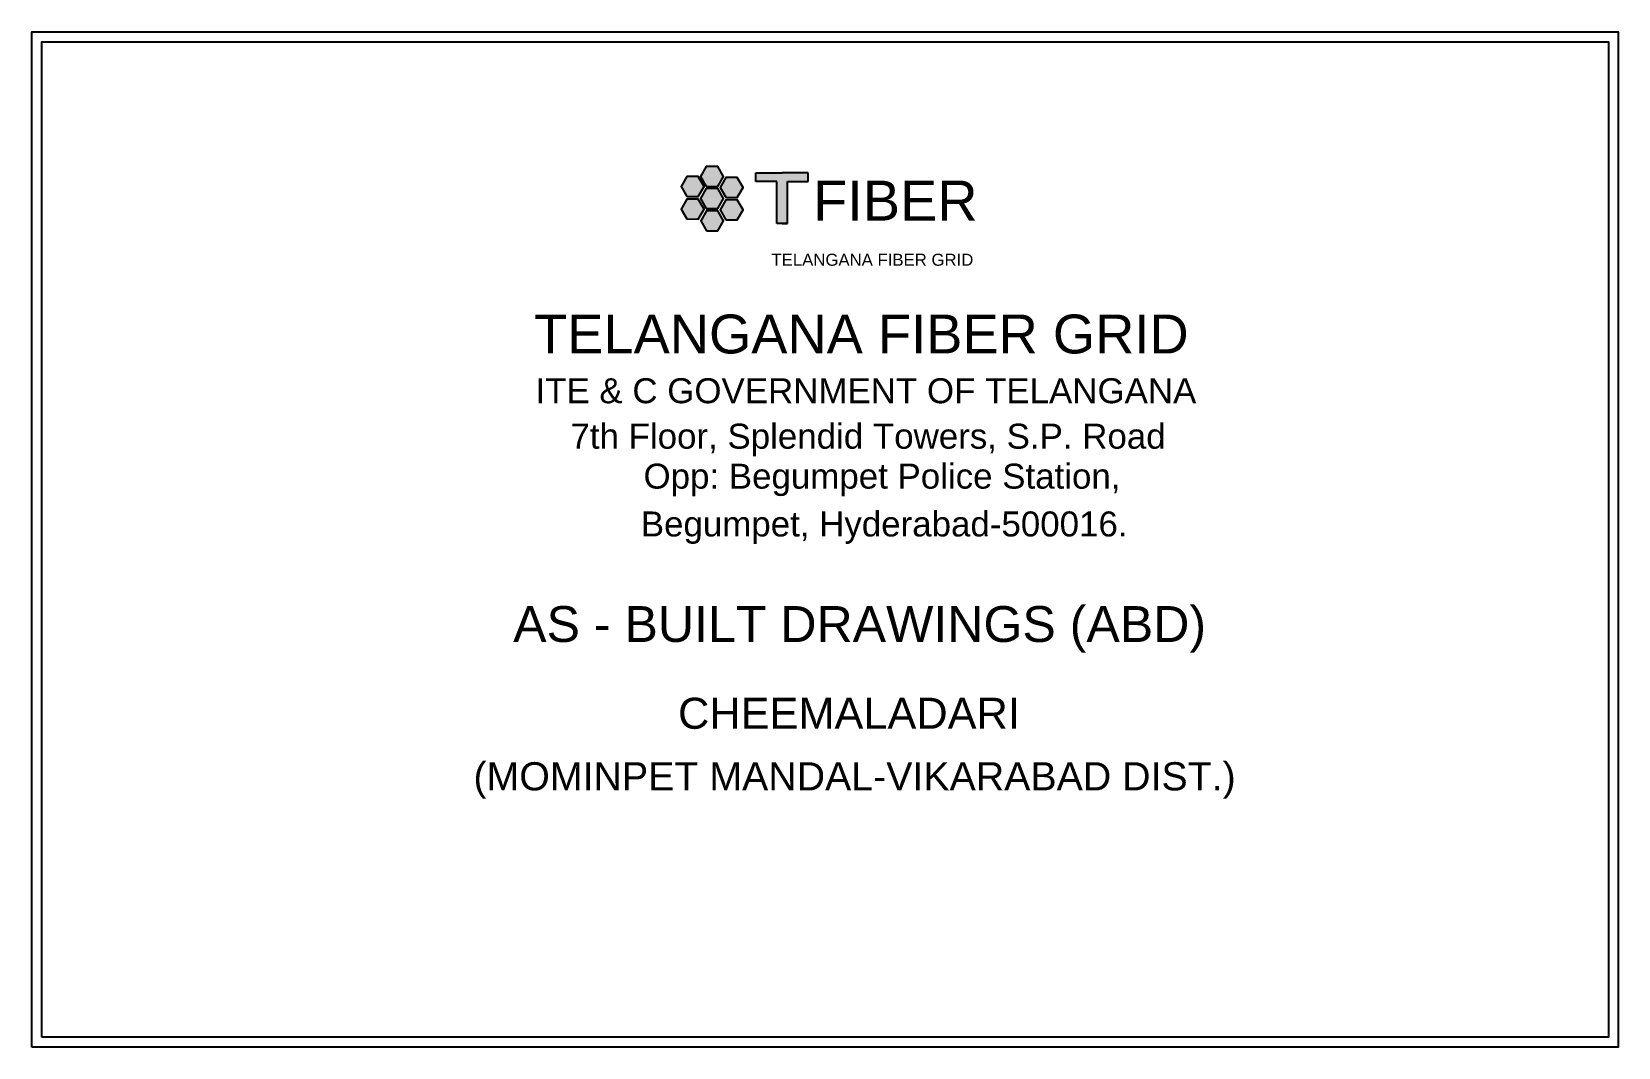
# Model space of a CAD drawing. Header units: inches. Extents: x 183 to 7161, y 301 to 1786.
# Drawn here: x 182.8 to 579.9, y 1265.3 to 1519.4 of the extents above; entities that cross this region are included whole.
import ezdxf
from ezdxf.enums import TextEntityAlignment as Align

# ---------------------------------------------------------------- set-up
doc = ezdxf.new("R2010")
doc.units = ezdxf.units.IN
doc.header["$MEASUREMENT"] = 0
doc.layers.add('Asbuilt_title', color=7, linetype='Continuous')
doc.layers.add('ROW', color=5, linetype='Continuous')
doc.styles.add('200', font='swisse.ttf')
doc.styles.get("Standard").update_dxf_attribs({"font": 'arial.ttf'})

msp = doc.modelspace()

# ---------------------------------------------------------------- texts
at = {"color": 18, "true_color": 0x000000}
msp.add_text('FIBER', height=10, dxfattribs=at).set_placement((378.43, 1472.16))
at = {"color": 252, "true_color": 0x939598}
msp.add_text('TELANGANA FIBER GRID', height=3, dxfattribs=at).set_placement((367.97, 1460.87))
at = {"layer": 'ROW', "color": 5, "style": '200'}
for s, height, p in [(' TELANGANA FIBER GRID', 9.7276, (388.58, 1443.79)), ('ITE & C GOVERNMENT OF TELANGANA', 6.25, (391.61, 1429.6)), ('7th Floor, Splendid Towers, S.P. Road', 6.25, (392.14, 1418.23)), ('Opp: Begumpet Police Station,', 6.25, (395.64, 1408.23)), ('Begumpet, Hyderabad-500016.', 6.25, (396.18, 1396.27))]:
    msp.add_text(s, height=height, dxfattribs=at).set_placement(p, align=Align.MIDDLE_CENTER)
at = {"layer": 'ROW', "color": 6, "style": '200'}
msp.add_text('AS - BUILT DRAWINGS (ABD) ', height=8.9745, dxfattribs=at).set_placement((391.78, 1371.23), align=Align.MIDDLE_CENTER)
at = {"layer": 'ROW', "color": 1, "style": '200'}
for s, height, p in [('CHEEMALADARI', 7.7624, (387.37, 1348.91)), ('(MOMINPET MANDAL-VIKARABAD DIST.)', 7.0435, (388.78, 1333.14))]:
    msp.add_text(s, height=height, dxfattribs=at).set_placement(p, align=Align.MIDDLE_CENTER)

# ---------------------------------------------------------------- hatches: boundary and pattern name
h = msp.add_hatch(color=256)
h.set_gradient(color1=(102, 0, 204), color2=(102, 0, 204), tint=1)
h.paths.add_polyline_path([(354.53, 1475.2), (355.98, 1477.69), (354.55, 1480.18), (351.67, 1480.18), (350.23, 1477.7), (351.66, 1475.21)])
h.paths.add_polyline_path([(354.53, 1480.71), (355.98, 1483.19), (354.55, 1485.68), (351.67, 1485.69), (350.23, 1483.21), (351.66, 1480.72)])
h.paths.add_polyline_path([(345.35, 1480.72), (346.77, 1478.23), (349.65, 1478.23), (351.09, 1480.71), (349.66, 1483.2), (346.79, 1483.21)])
h.paths.add_polyline_path([(346.77, 1472.57), (349.65, 1472.56), (351.09, 1475.05), (349.66, 1477.54), (346.79, 1477.54), (345.35, 1475.06)])
h.paths.add_polyline_path([(350.27, 1472.13), (351.7, 1469.64), (354.57, 1469.63), (356.01, 1472.12), (354.58, 1474.61), (351.71, 1474.61)])
h.paths.add_polyline_path([(356.55, 1472.37), (359.42, 1472.36), (360.86, 1474.85), (359.43, 1477.34), (356.56, 1477.35), (355.12, 1474.86)])
h.paths.add_polyline_path([(359.43, 1482.95), (356.56, 1482.96), (355.12, 1480.48), (356.55, 1477.99), (359.42, 1477.98), (360.86, 1480.46)])
h = msp.add_hatch(color=256)
h.set_gradient(color1=(102, 0, 204), color2=(102, 0, 204), tint=1)
h.paths.add_polyline_path([(371.95, 1481.98), (377.2, 1481.98), (377.2, 1484.08), (370.64, 1484.08), (364.07, 1484.08), (364.07, 1481.98), (369.32, 1481.98), (369.32, 1471.48), (370.64, 1471.48), (371.95, 1471.48)])

# ---------------------------------------------------------------- linework, layer by layer
for p, q in [((364.07, 1481.98), (364.07, 1484.08)), ((364.07, 1484.08), (370.64, 1484.08)), ((369.32, 1481.98), (364.07, 1481.98)), ((369.32, 1471.48), (369.32, 1481.98)), ((377.2, 1484.08), (370.64, 1484.08)), ((371.95, 1471.48), (371.95, 1481.98)), ((371.95, 1481.98), (377.2, 1481.98)), ((377.2, 1481.98), (377.2, 1484.08)), ((370.64, 1471.48), (369.32, 1471.48)), ((371.95, 1471.48), (370.64, 1471.48)), ((370.64, 1471.48), (371.95, 1471.48))]:
    msp.add_line(p, q)
for points in [[(351.66, 1480.72), (354.53, 1480.71), (355.98, 1483.19), (354.55, 1485.68), (351.67, 1485.69), (350.23, 1483.21)], [(346.77, 1478.23), (349.65, 1478.23), (351.09, 1480.71), (349.66, 1483.2), (346.79, 1483.21), (345.35, 1480.72)], [(356.55, 1477.99), (359.42, 1477.98), (360.86, 1480.46), (359.43, 1482.95), (356.56, 1482.96), (355.12, 1480.48)], [(346.77, 1472.57), (349.65, 1472.56), (351.09, 1475.05), (349.66, 1477.54), (346.79, 1477.54), (345.35, 1475.06)], [(351.66, 1475.21), (354.53, 1475.2), (355.98, 1477.69), (354.55, 1480.18), (351.67, 1480.18), (350.23, 1477.7)], [(356.55, 1472.37), (359.42, 1472.36), (360.86, 1474.85), (359.43, 1477.34), (356.56, 1477.35), (355.12, 1474.86)], [(351.7, 1469.64), (354.57, 1469.63), (356.01, 1472.12), (354.58, 1474.61), (351.71, 1474.61), (350.27, 1472.13)]]:
    msp.add_lwpolyline(points, close=True)
at = {"layer": 'Asbuilt_title'}
for points in [[(182.83, 1265.35), (182.83, 1519.41), (579.92, 1519.41), (579.92, 1265.35)], [(185.32, 1267.84), (185.32, 1516.92), (577.43, 1516.92), (577.43, 1267.84)]]:
    msp.add_lwpolyline(points, close=True, dxfattribs=at)

msp.set_redraw_order([(e.dxf.handle, doc.entitydb.next_handle()) for e in msp.query("TEXT MTEXT ATTDEF DIMENSION ARC_DIMENSION")])  # texts and dimensions are drawn at this point

doc.saveas('drawing.dxf')
